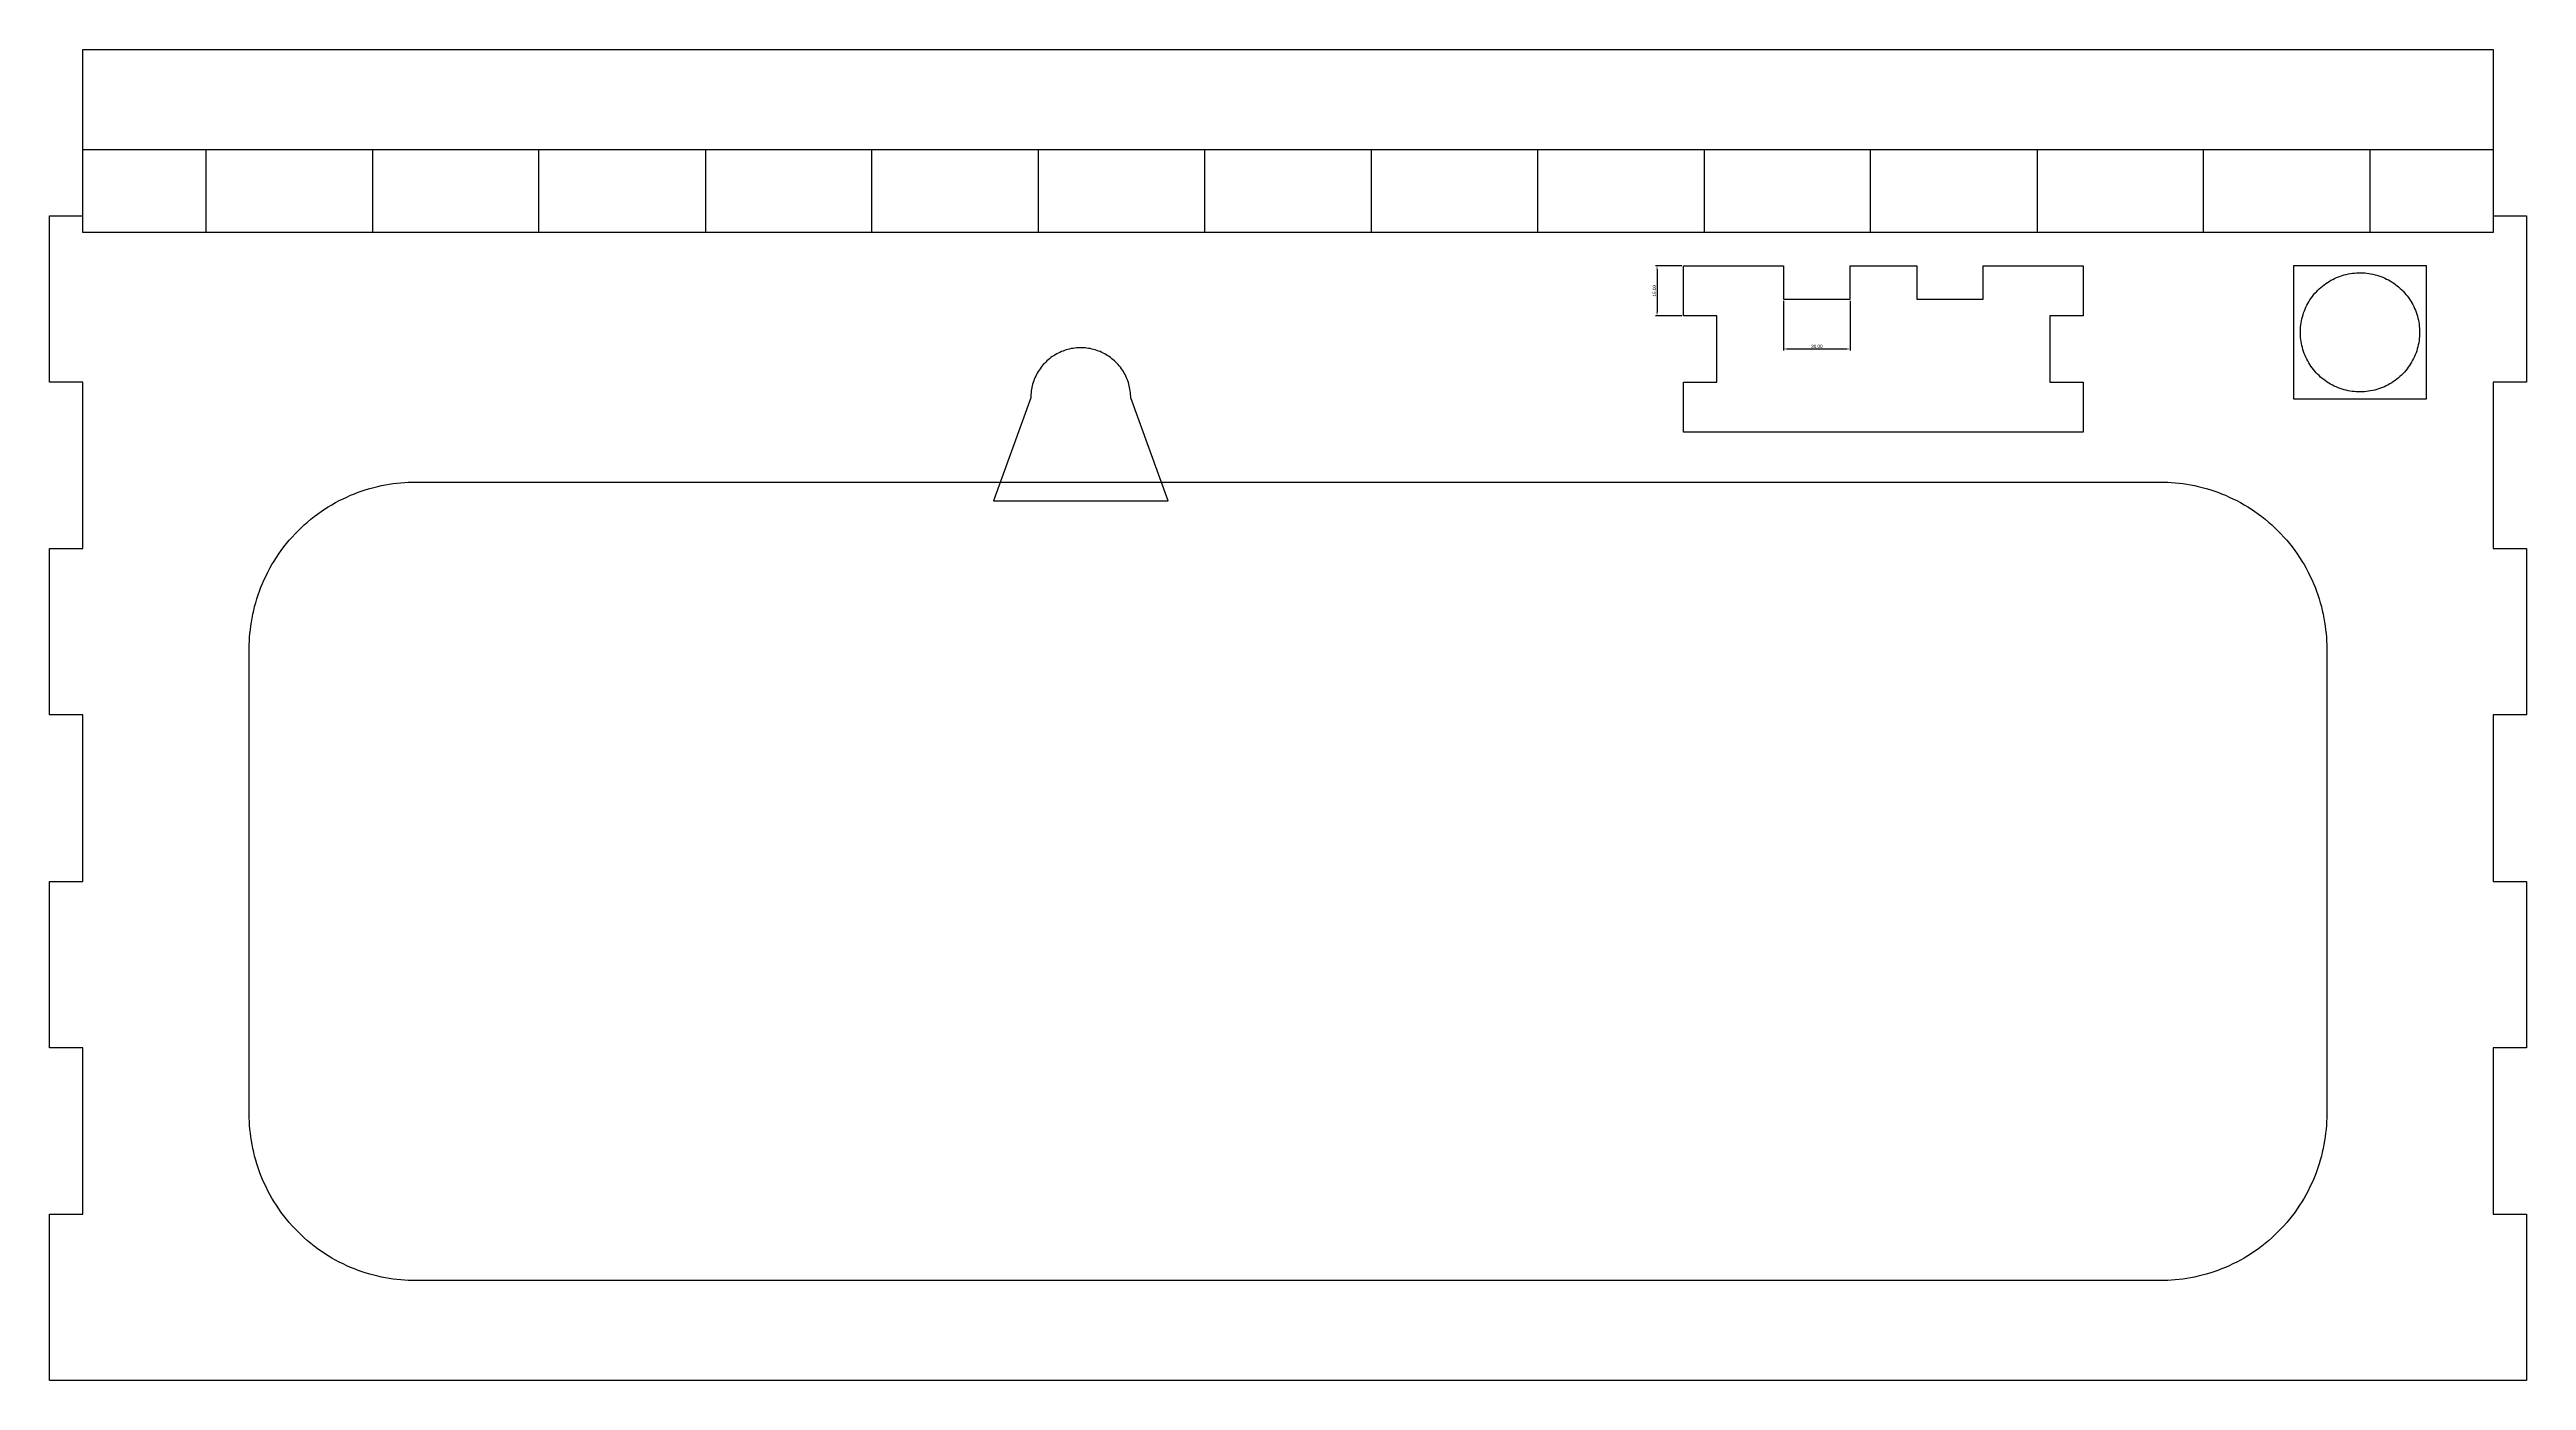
# Model space of a CAD drawing. Header units: millimetres. Extents: x -10 to 1222, y -4 to 914.
# Drawn here: x -10 to 734, y 0 to 400 of the extents above; entities that cross this region are included whole.
import ezdxf

# ---------------------------------------------------------------- set-up
doc = ezdxf.new("R2010")
doc.units = ezdxf.units.MM
doc.header["$MEASUREMENT"] = 0
for name, color, linetype, true_color in [('2D', 18, 'Continuous', 0x000000), ('2D$cuna', 18, 'Continuous', 0x000000), ('2D$cuna$Interiores', 5, 'Continuous', 0x0000ff), ('2D$cuna$rebaje 5mm', 1, 'Continuous', 0xff0000)]:
    doc.layers.add(name, color=color, linetype=linetype, true_color=true_color)
doc.styles.add('Arial', font='arial.ttf')
doc.dimstyles.new('Default', dxfattribs={"dimtxt": 1, "dimasz": 1, "dimexe": 0.5, "dimexo": 0.5, "dimgap": 0.25, "dimtad": 1, "dimtoh": 1, "dimzin": 1, "dimdsep": 46, "dimtxsty": 'Arial', "dimcen": 0.5, "dimazin": 0, "dimtfac": 1, "dimtdec": 4, "dimtix": 1, "dimtmove": 1, "dimatfit": 3, "dimfxl": 1, "dimtolj": 1, "dimtzin": 1, "dimarcsym": 0})

# ---------------------------------------------------------------- blocks, each defined once
blk = doc.blocks.new('*D1')
at = {"layer": '2D', "color": 0, "lineweight": -2}
for p, q in [((480.34, 335), (472.34, 335)), ((472.84, 334), (472.84, 321)), ((480.34, 320), (472.34, 320))]:
    blk.add_line(p, q, dxfattribs=at)
at = {"layer": '2D', "color": 0}
for points in [[(473, 334), (472.67, 334), (472.84, 335)], [(472.67, 321), (473, 321), (472.84, 320)]]:
    blk.add_solid(points, dxfattribs=at)
at = {"layer": 'Defpoints', "color": 0}
for p in [(480.84, 335), (472.84, 320), (480.84, 320)]:
    blk.add_point(p, dxfattribs=at)
at = {"layer": '2D', "color": 0, "insert": (472.08, 327.5), "char_height": 1, "attachment_point": 5, "rotation": 90, "style": 'Arial'}
blk.add_mtext('\\A1;15.00', dxfattribs=at)
blk = doc.blocks.new('*D2')
at = {"layer": '2D', "color": 0, "lineweight": -2}
for p, q in [((510.84, 324.5), (510.84, 309.5)), ((530.84, 324.5), (530.84, 309.5)), ((511.84, 310), (529.84, 310))]:
    blk.add_line(p, q, dxfattribs=at)
at = {"layer": '2D', "color": 0}
for points in [[(511.84, 310.17), (511.84, 309.83), (510.84, 310)], [(529.84, 309.83), (529.84, 310.17), (530.84, 310)]]:
    blk.add_solid(points, dxfattribs=at)
at = {"layer": 'Defpoints', "color": 0}
for p in [(510.84, 325), (530.84, 325), (530.84, 310)]:
    blk.add_point(p, dxfattribs=at)
at = {"layer": '2D', "color": 0, "insert": (520.84, 310.76), "char_height": 1, "attachment_point": 5, "style": 'Arial'}
blk.add_mtext('\\A1;20.00', dxfattribs=at)

msp = doc.modelspace()

# ---------------------------------------------------------------- linework, layer by layer
at = {"layer": '2D$cuna'}
msp.add_lwpolyline([(0, 400), (724, 400), (724, 350), (734, 350), (734, 300), (724, 300), (724, 250), (734, 250), (734, 200), (724, 200), (724, 150), (734, 150), (734, 100), (724, 100), (724, 50), (734, 50), (734, 0), (724, 0), (0, 0), (-10, 0), (-10, 50), (0, 50), (0, 100), (-10, 100), (-10, 150), (0, 150), (0, 200), (-10, 200), (-10, 250), (0, 250), (0, 300), (-10, 300), (-10, 350), (0, 350), (0, 400)], dxfattribs=at)
at = {"layer": '2D$cuna$Interiores'}
for points in [[(37, 345), (37, 370), (87, 370), (87, 345), (37, 345)], [(137, 345), (137, 370), (187, 370), (187, 345), (137, 345)], [(237, 345), (237, 370), (287, 370), (287, 345), (237, 345)], [(337, 345), (337, 370), (387, 370), (387, 345), (337, 345)], [(437, 345), (437, 370), (487, 370), (487, 345), (437, 345)], [(537, 345), (537, 370), (587, 370), (587, 345), (537, 345)], [(637, 345), (637, 370), (687, 370), (687, 345), (637, 345)], [(590.837, 335), (600.837, 335), (600.837, 320), (590.837, 320), (590.837, 300), (600.837, 300), (600.837, 285), (480.837, 285), (480.837, 300), (490.837, 300), (490.837, 320), (480.837, 320), (480.837, 335), (510.837, 335), (510.837, 325), (530.837, 325), (530.837, 335), (550.837, 335), (550.837, 325), (570.837, 325), (570.837, 335), (590.837, 335)], [(672.224, 328.491), (672.699, 328.891), (673.188, 329.275), (673.69, 329.642), (674.205, 329.991), (674.731, 330.322), (675.268, 330.634), (675.816, 330.928), (676.374, 331.202), (676.941, 331.457), (677.516, 331.692), (678.099, 331.907), (678.69, 332.102), (679.287, 332.276), (679.889, 332.429), (680.496, 332.561), (681.108, 332.672), (681.723, 332.762), (682.341, 332.83), (682.961, 332.877), (683.582, 332.902), (684.203, 332.906), (684.825, 332.888), (685.445, 332.849), (686.064, 332.788), (686.68, 332.706), (687.293, 332.602), (687.902, 332.477), (688.506, 332.331), (689.105, 332.164), (689.697, 331.977), (690.283, 331.769), (690.861, 331.541), (691.431, 331.293), (691.992, 331.025), (692.543, 330.738), (693.085, 330.432), (693.615, 330.107), (694.133, 329.764), (694.639, 329.404), (695.133, 329.026), (695.613, 328.631), (696.079, 328.22), (696.531, 327.793), (696.967, 327.35), (697.388, 326.892), (697.793, 326.421), (698.181, 325.935), (698.552, 325.436), (698.905, 324.925), (699.241, 324.402), (699.558, 323.867), (699.856, 323.322), (700.135, 322.766), (700.395, 322.202), (700.635, 321.628), (700.855, 321.047), (701.055, 320.458), (701.234, 319.863), (701.393, 319.262), (701.53, 318.656), (701.646, 318.045), (701.741, 317.431), (701.815, 316.814), (701.867, 316.194), (701.898, 315.574), (701.907, 314.952), (701.895, 314.331), (701.861, 313.71), (701.805, 313.091), (701.728, 312.474), (701.63, 311.86), (701.51, 311.25), (701.37, 310.645), (701.208, 310.045), (701.026, 309.45), (700.823, 308.863), (700.6, 308.283), (700.356, 307.711), (700.094, 307.147), (699.811, 306.593), (699.51, 306.05), (699.19, 305.517), (698.852, 304.995), (698.496, 304.486), (698.122, 303.989), (697.731, 303.506), (697.324, 303.036), (696.901, 302.581), (696.462, 302.141), (696.008, 301.716), (695.54, 301.307), (695.058, 300.915), (694.562, 300.539), (694.054, 300.182), (693.534, 299.842), (693.002, 299.52), (692.459, 299.217), (691.906, 298.933), (691.344, 298.668), (690.773, 298.423), (690.193, 298.198), (689.606, 297.993), (689.013, 297.809), (688.413, 297.645), (687.808, 297.502), (687.198, 297.381), (686.585, 297.28), (685.968, 297.201), (685.349, 297.144), (684.729, 297.108), (684.107, 297.093), (683.486, 297.1), (682.865, 297.129), (682.245, 297.179), (681.628, 297.251), (681.013, 297.344), (680.402, 297.458), (679.796, 297.593), (679.194, 297.75), (678.598, 297.927), (678.009, 298.125), (677.427, 298.343), (676.853, 298.581), (676.287, 298.839), (675.731, 299.116), (675.185, 299.413), (674.649, 299.728), (674.125, 300.062), (673.612, 300.414), (673.112, 300.783), (672.625, 301.169), (672.152, 301.573), (671.693, 301.992), (671.249, 302.427), (670.82, 302.877), (670.408, 303.342), (670.011, 303.82), (669.632, 304.313), (669.269, 304.818), (668.925, 305.335), (668.598, 305.864), (668.291, 306.404), (668.002, 306.955), (667.732, 307.515), (667.482, 308.084), (667.252, 308.661), (667.042, 309.246), (666.853, 309.838), (666.684, 310.437), (666.536, 311.04), (666.409, 311.649), (666.303, 312.261), (666.219, 312.877), (666.156, 313.496), (666.115, 314.116), (666.095, 314.737), (666.096, 315.359), (666.12, 315.98), (666.164, 316.6), (666.231, 317.218), (666.318, 317.833), (666.427, 318.445), (666.557, 319.053), (666.709, 319.656), (666.881, 320.253), (667.073, 320.844), (667.286, 321.428), (667.52, 322.004), (667.773, 322.572), (668.045, 323.131), (668.337, 323.68), (668.648, 324.218), (668.977, 324.745), (669.324, 325.261), (669.689, 325.764), (670.071, 326.254), (670.47, 326.731), (670.886, 327.193), (671.317, 327.641), (671.763, 328.074), (672.224, 328.491)], [(100, 270), (624, 270), (625.11, 269.988), (626.229, 269.95), (627.357, 269.887), (628.493, 269.798), (629.636, 269.681), (630.785, 269.538), (631.939, 269.366), (633.098, 269.165), (634.26, 268.936), (635.425, 268.677), (636.591, 268.389), (637.758, 268.07), (638.924, 267.721), (640.087, 267.341), (641.248, 266.931), (642.405, 266.489), (643.556, 266.017), (644.7, 265.514), (645.837, 264.979), (646.965, 264.414), (648.082, 263.818), (649.188, 263.192), (650.281, 262.536), (651.36, 261.85), (652.425, 261.134), (653.473, 260.39), (654.503, 259.618), (655.515, 258.818), (656.507, 257.991), (657.479, 257.137), (658.428, 256.259), (659.355, 255.355), (660.259, 254.428), (661.137, 253.479), (661.991, 252.507), (662.818, 251.515), (663.618, 250.503), (664.39, 249.473), (665.134, 248.425), (665.85, 247.36), (666.536, 246.281), (667.192, 245.188), (667.818, 244.082), (668.414, 242.965), (668.979, 241.837), (669.514, 240.7), (670.017, 239.556), (670.489, 238.405), (670.931, 237.248), (671.341, 236.087), (671.721, 234.924), (672.07, 233.758), (672.389, 232.591), (672.677, 231.425), (672.936, 230.26), (673.165, 229.098), (673.366, 227.939), (673.538, 226.785), (673.681, 225.636), (673.798, 224.493), (673.887, 223.357), (673.95, 222.229), (673.988, 221.11), (674, 220), (674, 80), (673.988, 78.89), (673.95, 77.771), (673.887, 76.643), (673.798, 75.507), (673.681, 74.364), (673.538, 73.215), (673.366, 72.061), (673.165, 70.902), (672.936, 69.74), (672.677, 68.575), (672.389, 67.409), (672.07, 66.242), (671.721, 65.076), (671.341, 63.913), (670.931, 62.752), (670.489, 61.595), (670.017, 60.444), (669.514, 59.3), (668.979, 58.163), (668.414, 57.035), (667.818, 55.918), (667.192, 54.812), (666.536, 53.719), (665.85, 52.64), (665.134, 51.575), (664.39, 50.527), (663.618, 49.497), (662.818, 48.485), (661.991, 47.493), (661.137, 46.521), (660.259, 45.572), (659.355, 44.645), (658.428, 43.741), (657.479, 42.863), (656.507, 42.009), (655.515, 41.182), (654.503, 40.382), (653.473, 39.61), (652.425, 38.866), (651.36, 38.15), (650.281, 37.464), (649.188, 36.808), (648.082, 36.182), (646.965, 35.586), (645.837, 35.021), (644.7, 34.486), (643.556, 33.983), (642.405, 33.511), (641.248, 33.069), (640.087, 32.659), (638.924, 32.279), (637.758, 31.93), (636.591, 31.611), (635.425, 31.323), (634.26, 31.064), (633.098, 30.835), (631.939, 30.634), (630.785, 30.462), (629.636, 30.319), (628.493, 30.202), (627.357, 30.113), (626.229, 30.05), (625.11, 30.012), (624, 30), (100, 30), (98.89, 30.012), (97.771, 30.05), (96.643, 30.113), (95.507, 30.202), (94.364, 30.319), (93.215, 30.462), (92.061, 30.634), (90.902, 30.835), (89.74, 31.064), (88.575, 31.323), (87.409, 31.611), (86.242, 31.93), (85.076, 32.279), (83.913, 32.659), (82.752, 33.069), (81.595, 33.511), (80.444, 33.983), (79.3, 34.486), (78.163, 35.021), (77.035, 35.586), (75.918, 36.182), (74.812, 36.808), (73.719, 37.464), (72.64, 38.15), (71.575, 38.866), (70.527, 39.61), (69.497, 40.382), (68.485, 41.182), (67.493, 42.009), (66.521, 42.863), (65.572, 43.741), (64.645, 44.645), (63.741, 45.572), (62.863, 46.521), (62.009, 47.493), (61.182, 48.485), (60.382, 49.497), (59.61, 50.527), (58.866, 51.575), (58.15, 52.64), (57.464, 53.719), (56.808, 54.812), (56.182, 55.918), (55.586, 57.035), (55.021, 58.163), (54.486, 59.3), (53.983, 60.444), (53.511, 61.595), (53.069, 62.752), (52.659, 63.913), (52.279, 65.076), (51.93, 66.242), (51.611, 67.409), (51.323, 68.575), (51.064, 69.74), (50.835, 70.902), (50.634, 72.061), (50.462, 73.215), (50.319, 74.364), (50.202, 75.507), (50.113, 76.643), (50.05, 77.771), (50.012, 78.89), (50, 80), (50, 220), (50.012, 221.11), (50.05, 222.229), (50.113, 223.357), (50.202, 224.493), (50.319, 225.636), (50.462, 226.785), (50.634, 227.939), (50.835, 229.098), (51.064, 230.26), (51.323, 231.425), (51.611, 232.591), (51.93, 233.758), (52.279, 234.924), (52.659, 236.087), (53.069, 237.248), (53.511, 238.405), (53.983, 239.556), (54.486, 240.7), (55.021, 241.837), (55.586, 242.965), (56.182, 244.082), (56.808, 245.188), (57.464, 246.281), (58.15, 247.36), (58.866, 248.425), (59.61, 249.473), (60.382, 250.503), (61.182, 251.515), (62.009, 252.507), (62.863, 253.479), (63.741, 254.428), (64.645, 255.355), (65.572, 256.259), (66.521, 257.137), (67.493, 257.991), (68.485, 258.818), (69.497, 259.618), (70.527, 260.39), (71.575, 261.134), (72.64, 261.85), (73.719, 262.536), (74.812, 263.192), (75.918, 263.818), (77.035, 264.414), (78.163, 264.979), (79.3, 265.514), (80.444, 266.017), (81.595, 266.489), (82.752, 266.931), (83.913, 267.341), (85.076, 267.721), (86.242, 268.07), (87.409, 268.389), (88.575, 268.677), (89.74, 268.936), (90.902, 269.165), (92.061, 269.366), (93.215, 269.538), (94.364, 269.681), (95.507, 269.798), (96.643, 269.887), (97.771, 269.95), (98.89, 269.988), (100, 270)]]:
    msp.add_lwpolyline(points, dxfattribs=at)
at = {"layer": '2D$cuna$rebaje 5mm'}
for points in [[(0, 370), (724, 370), (724, 345), (0, 345), (0, 370)], [(704, 335), (664, 335), (664, 295), (704, 295), (704, 335)], [(314.749, 295.305), (314.742, 295.824), (314.717, 296.343), (314.674, 296.86), (314.614, 297.376), (314.535, 297.889), (314.439, 298.399), (314.325, 298.906), (314.194, 299.408), (314.046, 299.906), (313.88, 300.398), (313.697, 300.884), (313.498, 301.363), (313.282, 301.835), (313.05, 302.3), (312.802, 302.756), (312.539, 303.203), (312.26, 303.641), (311.966, 304.069), (311.658, 304.487), (311.335, 304.893), (310.998, 305.288), (310.648, 305.672), (310.285, 306.043), (309.909, 306.401), (309.521, 306.746), (309.122, 307.077), (308.711, 307.395), (308.289, 307.698), (307.857, 307.986), (307.416, 308.259), (306.965, 308.516), (306.506, 308.758), (306.038, 308.984), (305.563, 309.194), (305.081, 309.386), (304.593, 309.563), (304.099, 309.722), (303.599, 309.864), (303.095, 309.988), (302.587, 310.095), (302.076, 310.185), (301.562, 310.256), (301.045, 310.31), (300.527, 310.346), (300.009, 310.364), (299.489, 310.364), (298.971, 310.346), (298.453, 310.31), (297.936, 310.256), (297.422, 310.185), (296.911, 310.095), (296.403, 309.988), (295.899, 309.864), (295.399, 309.722), (294.905, 309.563), (294.417, 309.386), (293.935, 309.194), (293.46, 308.984), (292.992, 308.758), (292.533, 308.516), (292.082, 308.259), (291.641, 307.986), (291.209, 307.698), (290.787, 307.395), (290.376, 307.077), (289.977, 306.746), (289.589, 306.401), (289.213, 306.043), (288.85, 305.672), (288.5, 305.288), (288.163, 304.893), (287.84, 304.487), (287.532, 304.069), (287.238, 303.641), (286.959, 303.203), (286.695, 302.756), (286.448, 302.3), (286.216, 301.835), (286, 301.363), (285.801, 300.884), (285.618, 300.398), (285.452, 299.906), (285.304, 299.408), (285.173, 298.906), (285.059, 298.399), (284.963, 297.889), (284.884, 297.376), (284.824, 296.86), (284.781, 296.343), (284.756, 295.824), (284.749, 295.305)], [(284.749, 295.305), (273.531, 264.363)], [(325.967, 264.363), (314.749, 295.305)], [(273.531, 264.363), (325.967, 264.363)]]:
    msp.add_lwpolyline(points, dxfattribs=at)

# ---------------------------------------------------------------- dimensions: what is measured, and where the dimension line sits
at = {"layer": '2D'}
dim = msp.add_linear_dim(base=(472.837, 320), p1=(480.837, 335), p2=(480.837, 320), angle=90, dimstyle='Default', dxfattribs=at)
dim.commit()
dim.dimension.update_dxf_attribs({"geometry": '*D1', "text_midpoint": (472.077, 327.5)})
dim = msp.add_linear_dim(base=(530.837, 310), p1=(510.837, 325), p2=(530.837, 325), dimstyle='Default', dxfattribs=at)
dim.commit()
dim.dimension.update_dxf_attribs({"geometry": '*D2', "text_midpoint": (520.837, 310.76)})

doc.saveas('drawing.dxf')
